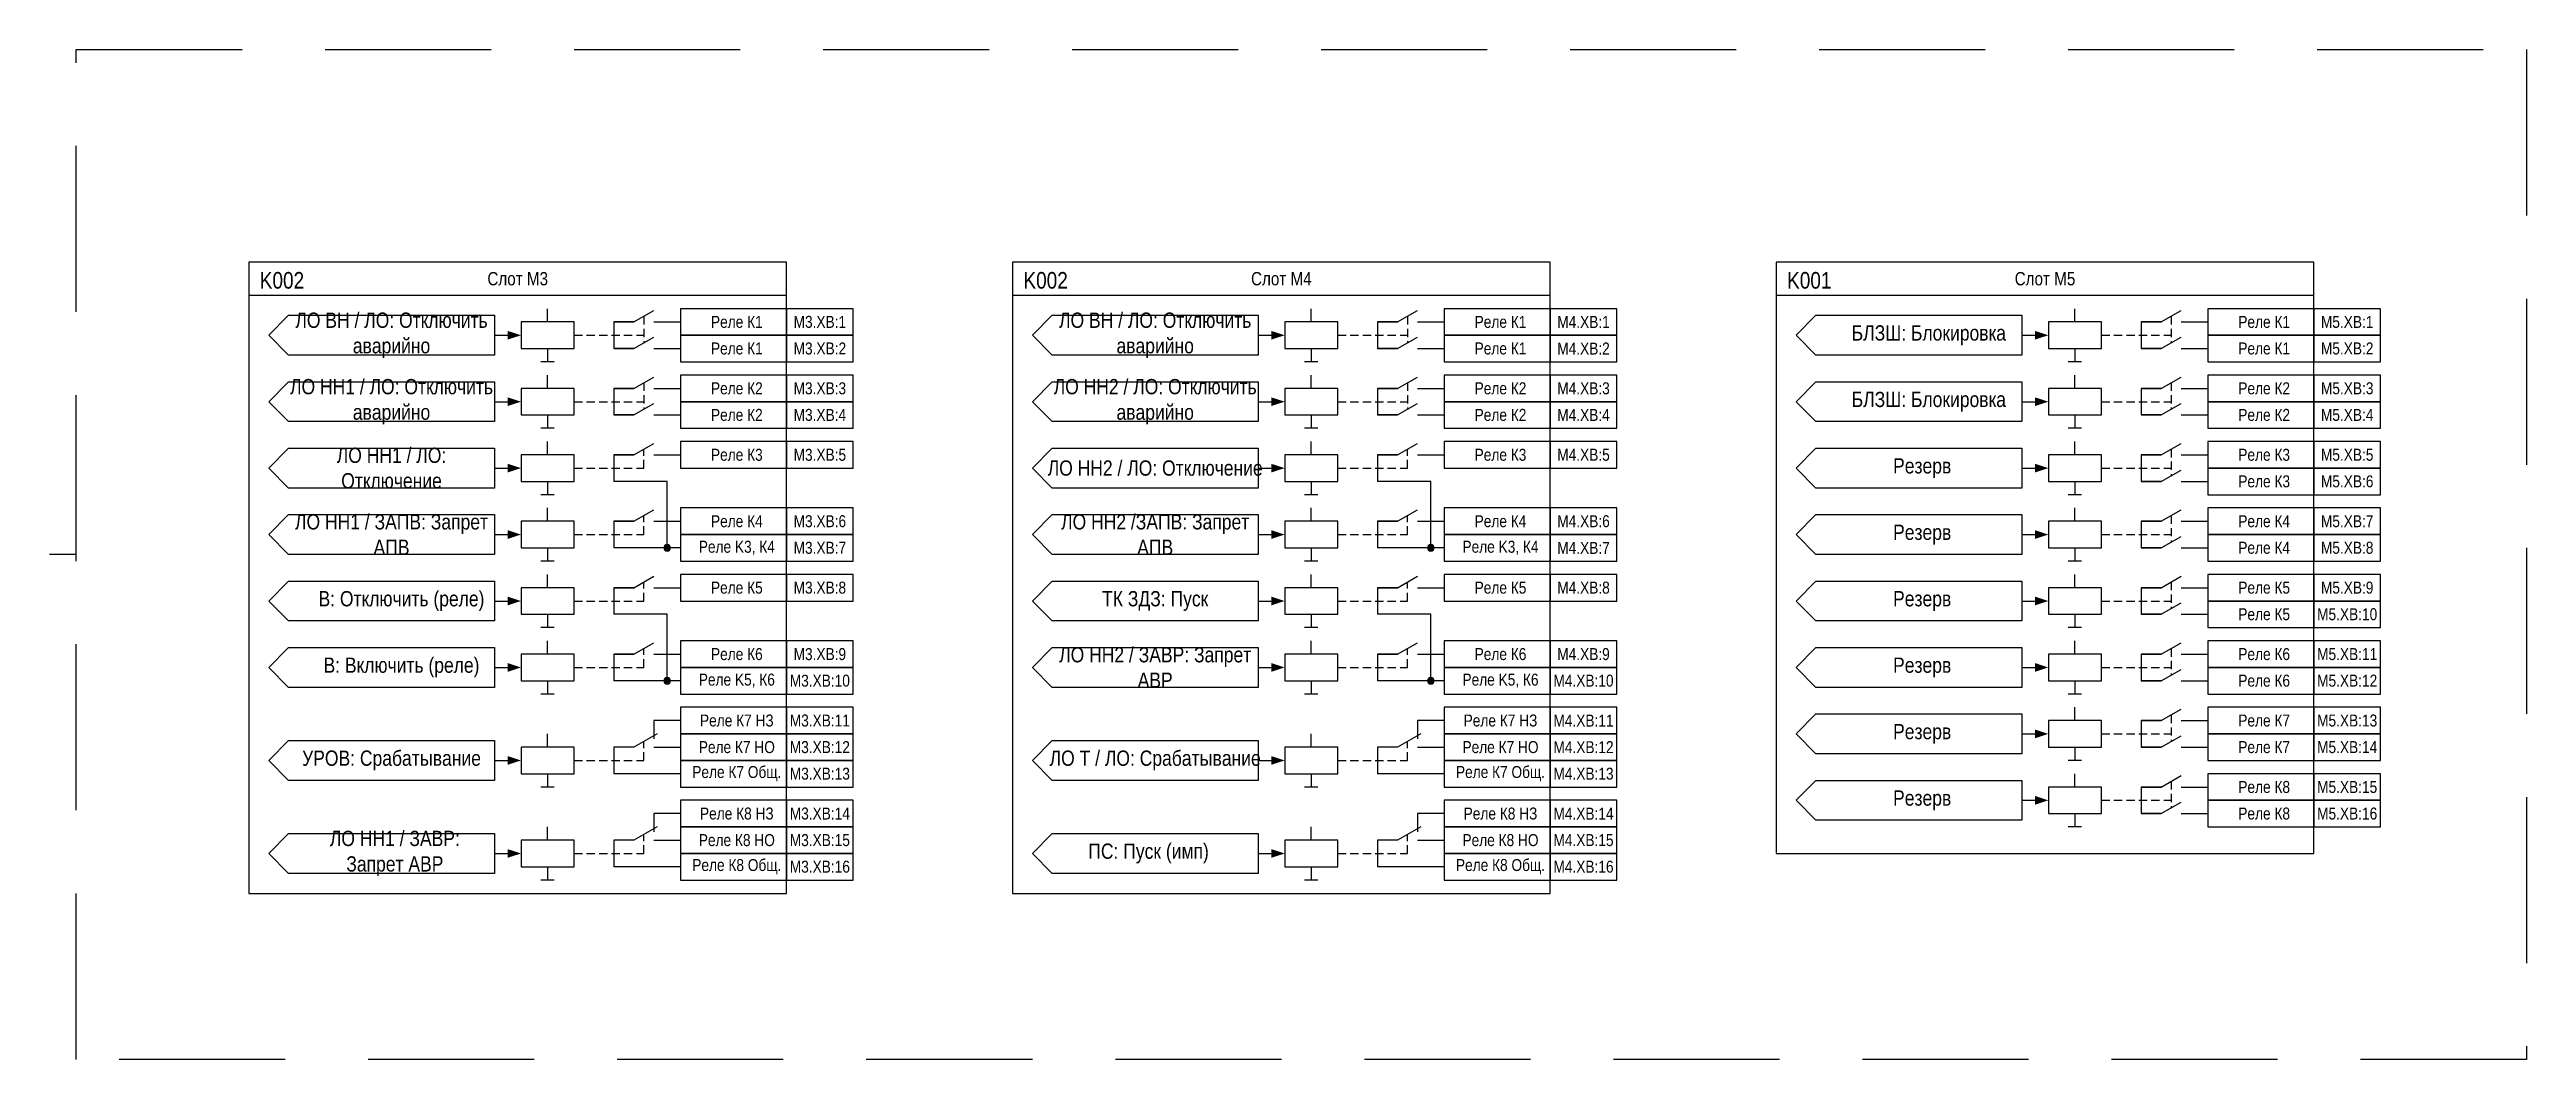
# Model space of a CAD drawing. Header units: millimetres. Extents: x 1657 to 7470, y -558 to 594.
# Drawn here: x 6326 to 6699, y 71 to 223 of the extents above; entities that cross this region are included whole.
import ezdxf
from ezdxf.enums import TextEntityAlignment as Align

# ---------------------------------------------------------------- set-up
doc = ezdxf.new("R2010")
doc.units = ezdxf.units.MM
doc.linetypes.add('штриховая2', pattern=[0.375, 0.25, -0.125])
doc.layers.add('_ОРЗ_0.3', color=7, linetype='Continuous', lineweight=30)
doc.layers.add('TEXT', color=7, linetype='Continuous', lineweight=25)
doc.layers.add('Основная', color=7, linetype='Continuous')
doc.styles.add('1.8_Gost_RD', font='ARIALN.TTF', dxfattribs={"height": 1.8})
doc.styles.add('2.5_Gost_RD', font='ARIALN.TTF', dxfattribs={"height": 2.5})
doc.styles.add('2.5_ISOCPEUR', font='isocpeur.ttf', dxfattribs={"width": 0.9, "height": 2.5})

msp = doc.modelspace()

# ---------------------------------------------------------------- texts
at = {"ltscale": 100, "attachment_point": 5}
for s, insert, char_height, width, style in [('K002', (6361, 188.25), 2.5, 10, '2.5_Gost_RD'), ('Слот М3', (6396.5, 188.5), 2, 81, '1.8_Gost_RD'), ('K002', (6476, 188.25), 2.5, 10, '2.5_Gost_RD'), ('Слот М4', (6511.5, 188.5), 2, 81, '1.8_Gost_RD'), ('K001', (6591, 188.25), 2.5, 10, '2.5_Gost_RD'), ('Слот М5', (6626.5, 188.5), 2, 81, '1.8_Gost_RD'), ('\\pi1.00001;Реле К1', (6429, 182), 1.8, 16, '1.8_Gost_RD'), ('М3.XB:1', (6442, 182), 1.8, 10, '1.8_Gost_RD'), ('\\pi1.00001;Реле К1', (6544, 182), 1.8, 16, '1.8_Gost_RD'), ('М4.XB:1', (6557, 182), 1.8, 10, '1.8_Gost_RD'), ('\\pi1.00001;Реле К1', (6659, 182), 1.8, 16, '1.8_Gost_RD'), ('М5.XB:1', (6672, 182), 1.8, 10, '1.8_Gost_RD'), ('\\pi1.00001;Реле К1', (6429, 178), 1.8, 16, '1.8_Gost_RD'), ('М3.XB:2', (6442, 178), 1.8, 10, '1.8_Gost_RD'), ('\\pi1.00001;Реле К1', (6544, 178), 1.8, 16, '1.8_Gost_RD'), ('М4.XB:2', (6557, 178), 1.8, 10, '1.8_Gost_RD'), ('\\pi1.00001;Реле К1', (6659, 178), 1.8, 16, '1.8_Gost_RD'), ('М5.XB:2', (6672, 178), 1.8, 10, '1.8_Gost_RD'), ('\\pi1.00001;Реле К2', (6429, 172), 1.8, 16, '1.8_Gost_RD'), ('М3.XB:3', (6442, 172), 1.8, 10, '1.8_Gost_RD'), ('\\pi1.00001;Реле К2', (6544, 172), 1.8, 16, '1.8_Gost_RD'), ('М4.XB:3', (6557, 172), 1.8, 10, '1.8_Gost_RD'), ('\\pi1.00001;Реле К2', (6659, 172), 1.8, 16, '1.8_Gost_RD'), ('М5.XB:3', (6672, 172), 1.8, 10, '1.8_Gost_RD'), ('\\pi1.00001;Реле К2', (6429, 168), 1.8, 16, '1.8_Gost_RD'), ('М3.XB:4', (6442, 168), 1.8, 10, '1.8_Gost_RD'), ('\\pi1.00001;Реле К2', (6544, 168), 1.8, 16, '1.8_Gost_RD'), ('М4.XB:4', (6557, 168), 1.8, 10, '1.8_Gost_RD'), ('\\pi1.00001;Реле К2', (6659, 168), 1.8, 16, '1.8_Gost_RD'), ('М5.XB:4', (6672, 168), 1.8, 10, '1.8_Gost_RD'), ('\\pi1.00001;Реле К3', (6429, 162), 1.8, 16, '1.8_Gost_RD'), ('М3.XB:5', (6442, 162), 1.8, 10, '1.8_Gost_RD'), ('\\pi1.00001;Реле К3', (6544, 162), 1.8, 16, '1.8_Gost_RD'), ('М4.XB:5', (6557, 162), 1.8, 10, '1.8_Gost_RD'), ('Резерв', (6608, 160), 2.3, 28, '2.5_Gost_RD'), ('\\pi1.00001;Реле К3', (6659, 162), 1.8, 16, '1.8_Gost_RD'), ('М5.XB:5', (6672, 162), 1.8, 10, '1.8_Gost_RD'), ('\\pi1.00001;Реле К3', (6659, 158), 1.8, 16, '1.8_Gost_RD'), ('М5.XB:6', (6672, 158), 1.8, 10, '1.8_Gost_RD'), ('М3.XB:6', (6442, 152), 1.8, 10, '1.8_Gost_RD'), ('М4.XB:6', (6557, 152), 1.8, 10, '1.8_Gost_RD'), ('\\pi1.00001;Реле К4', (6429, 152), 1.8, 16, '1.8_Gost_RD'), ('\\pi1.00001;Реле К4', (6544, 152), 1.8, 16, '1.8_Gost_RD'), ('Резерв', (6608, 150), 2.3, 28, '2.5_Gost_RD'), ('\\pi1.00001;Реле К4', (6659, 152), 1.8, 16, '1.8_Gost_RD'), ('М5.XB:7', (6672, 152), 1.8, 10, '1.8_Gost_RD'), ('\\pi1.00001;Реле K3, К4', (6429, 148), 1.8, 16, '1.8_Gost_RD'), ('М3.XB:7', (6442, 148), 1.8, 10, '1.8_Gost_RD'), ('\\pi1.00001;Реле K3, К4', (6544, 148), 1.8, 16, '1.8_Gost_RD'), ('М4.XB:7', (6557, 148), 1.8, 10, '1.8_Gost_RD'), ('\\pi1.00001;Реле К4', (6659, 148), 1.8, 16, '1.8_Gost_RD'), ('М5.XB:8', (6672, 148), 1.8, 10, '1.8_Gost_RD'), ('\\pi1.00001;Реле К5', (6429, 142), 1.8, 16, '1.8_Gost_RD'), ('М3.XB:8', (6442, 142), 1.8, 10, '1.8_Gost_RD'), ('\\pi1.00001;Реле К5', (6544, 142), 1.8, 16, '1.8_Gost_RD'), ('М4.XB:8', (6557, 142), 1.8, 10, '1.8_Gost_RD'), ('\\pi1.00001;Реле К5', (6659, 142), 1.8, 16, '1.8_Gost_RD'), ('М5.XB:9', (6672, 142), 1.8, 10, '1.8_Gost_RD'), ('В: Отключить (реле)', (6379, 140), 2.3, 28, '2.5_Gost_RD'), ('ТК ЗДЗ: Пуск', (6492.5, 140), 2.3, 31, '2.5_Gost_RD'), ('Резерв', (6608, 140), 2.3, 28, '2.5_Gost_RD'), ('\\pi1.00001;Реле К5', (6659, 138), 1.8, 16, '1.8_Gost_RD'), ('М5.XB:10', (6672, 138), 1.8, 10, '1.8_Gost_RD'), ('В: Включить (реле)', (6379, 130), 2.3, 28, '2.5_Gost_RD'), ('\\pi1.00001;Реле К6', (6429, 132), 1.8, 16, '1.8_Gost_RD'), ('М3.XB:9', (6442, 132), 1.8, 10, '1.8_Gost_RD'), ('\\pi1.00001;Реле К6', (6544, 132), 1.8, 16, '1.8_Gost_RD'), ('М4.XB:9', (6557, 132), 1.8, 10, '1.8_Gost_RD'), ('Резерв', (6608, 130), 2.3, 28, '2.5_Gost_RD'), ('\\pi1.00001;Реле К6', (6659, 132), 1.8, 16, '1.8_Gost_RD'), ('М5.XB:11', (6672, 132), 1.8, 10, '1.8_Gost_RD'), ('\\pi1.00001;Реле K5, К6', (6429, 128), 1.8, 16, '1.8_Gost_RD'), ('М3.XB:10', (6442, 128), 1.8, 10, '1.8_Gost_RD'), ('\\pi1.00001;Реле K5, К6', (6544, 128), 1.8, 16, '1.8_Gost_RD'), ('М4.XB:10', (6557, 128), 1.8, 10, '1.8_Gost_RD'), ('\\pi1.00001;Реле К6', (6659, 128), 1.8, 16, '1.8_Gost_RD'), ('М5.XB:12', (6672, 128), 1.8, 10, '1.8_Gost_RD'), ('\\pi1.00001;Реле К7 НЗ', (6429, 122), 1.8, 16, '1.8_Gost_RD'), ('М3.XB:11', (6442, 122), 1.8, 10, '1.8_Gost_RD'), ('\\pi1.00001;Реле К7 НЗ', (6544, 122), 1.8, 16, '1.8_Gost_RD'), ('М4.XB:11', (6557, 122), 1.8, 10, '1.8_Gost_RD'), ('Резерв', (6608, 120), 2.3, 28, '2.5_Gost_RD'), ('\\pi1.00001;Реле К7', (6659, 122), 1.8, 16, '1.8_Gost_RD'), ('М5.XB:13', (6672, 122), 1.8, 10, '1.8_Gost_RD'), ('\\pi1.00001;Реле К7 НО', (6429, 118), 1.8, 16, '1.8_Gost_RD'), ('М3.XB:12', (6442, 118), 1.8, 10, '1.8_Gost_RD'), ('\\pi1.00001;Реле К7 НО', (6544, 118), 1.8, 16, '1.8_Gost_RD'), ('М4.XB:12', (6557, 118), 1.8, 10, '1.8_Gost_RD'), ('\\pi1.00001;Реле К7', (6659, 118), 1.8, 16, '1.8_Gost_RD'), ('М5.XB:14', (6672, 118), 1.8, 10, '1.8_Gost_RD'), ('\\pi1.00001;Реле К7 Общ.', (6429, 114), 1.8, 16, '1.8_Gost_RD'), ('М3.XB:13', (6442, 114), 1.8, 10, '1.8_Gost_RD'), ('\\pi1.00001;Реле К7 Общ.', (6544, 114), 1.8, 16, '1.8_Gost_RD'), ('М4.XB:13', (6557, 114), 1.8, 10, '1.8_Gost_RD'), ('\\pi1.00001;Реле К8', (6659, 112), 1.8, 16, '1.8_Gost_RD'), ('М5.XB:15', (6672, 112), 1.8, 10, '1.8_Gost_RD'), ('\\pi1.00001;Реле К8 НЗ', (6429, 108), 1.8, 16, '1.8_Gost_RD'), ('М3.XB:14', (6442, 108), 1.8, 10, '1.8_Gost_RD'), ('\\pi1.00001;Реле К8 НЗ', (6544, 108), 1.8, 16, '1.8_Gost_RD'), ('М4.XB:14', (6557, 108), 1.8, 10, '1.8_Gost_RD'), ('Резерв', (6608, 110), 2.3, 28, '2.5_Gost_RD'), ('\\pi1.00001;Реле К8', (6659, 108), 1.8, 16, '1.8_Gost_RD'), ('М5.XB:16', (6672, 108), 1.8, 10, '1.8_Gost_RD'), ('\\pi1.00001;Реле К8 НО', (6429, 104), 1.8, 16, '1.8_Gost_RD'), ('М3.XB:15', (6442, 104), 1.8, 10, '1.8_Gost_RD'), ('\\pi1.00001;Реле К8 НО', (6544, 104), 1.8, 16, '1.8_Gost_RD'), ('М4.XB:15', (6557, 104), 1.8, 10, '1.8_Gost_RD'), ('\\pi1.00001;Реле К8 Общ.', (6429, 100), 1.8, 16, '1.8_Gost_RD'), ('М3.XB:16', (6442, 100), 1.8, 10, '1.8_Gost_RD'), ('\\pi1.00001;Реле К8 Общ.', (6544, 100), 1.8, 16, '1.8_Gost_RD'), ('М4.XB:16', (6557, 100), 1.8, 10, '1.8_Gost_RD')]:
    msp.add_mtext(s, dxfattribs=dict(at, insert=insert, char_height=char_height, width=width, style=style))
at = {"color": 0, "ltscale": 100, "insert": (6377.5, 116), "char_height": 2.3, "width": 31, "attachment_point": 5, "style": '2.5_Gost_RD'}
msp.add_mtext('{\\C256;УРОВ: Срабатывание}', dxfattribs=at)
at = {"layer": 'TEXT', "ltscale": 100, "char_height": 2.3, "attachment_point": 5, "style": '2.5_Gost_RD'}
for s, insert, width in [('ЛО ВН / ЛО: Отключить аварийно', (6377.5, 180), 32.7284), ('ЛО ВН / ЛО: Отключить аварийно', (6492.5, 180), 32.7284), ('БЛЗШ: Блокировка', (6609, 180), 29.7284), ('ЛО НН1 / ЛО: Отключить аварийно', (6377.5, 170), 31), ('ЛО НН2 / ЛО: Отключить аварийно', (6492.5, 170), 31), ('БЛЗШ: Блокировка', (6609, 170), 29.7284), ('ЛО НН1 / ЛО: Отключение', (6377.5, 160), 28.2882), ('ЛО НН2 / ЛО: Отключение', (6492.5, 160), 31), ('ЛО НН1 / ЗАПВ: Запрет АПВ', (6377.5, 150), 31), ('ЛО НН2 /ЗАПВ: Запрет АПВ', (6492.5, 150), 31), ('ЛО НН2 / ЗАВР: Запрет АВР', (6492.5, 130), 31), ('ЛО Т / ЛО: Срабатывание', (6492.5, 116), 31), ('ЛО НН1 / ЗАВР: Запрет АВР', (6378, 102), 28), ('ПС: Пуск (имп)', (6491.5, 102), 31)]:
    msp.add_mtext(s, dxfattribs=dict(at, insert=insert, width=width))

# ---------------------------------------------------------------- blocks, each defined once
blk = doc.blocks.new('*U100')
at = {"layer": 'Основная', "color": 0}
blk.add_line((0, 0), (6, 3.43), dxfattribs=at)
blk = doc.blocks.new('*U191')
at = {"layer": 'Основная', "color": 0}
for p, q in [((-3, 0), (-9, 0)), ((9, 0), (3, 0))]:
    blk.add_line(p, q, dxfattribs=at)
at = {"layer": 'Основная', "ltscale": 0.25, "xscale": -1}
blk.add_blockref('*U100', (3, 0), dxfattribs=at)
at = {"layer": 'Основная', "style": '2.5_ISOCPEUR'}
for tag, p in [('ОУ', (-2, 10)), ('В1', (-14, 6)), ('В2', (-6, 4))]:
    blk.add_attdef(tag, text='', height=2.5, dxfattribs=at).set_placement(p, align=Align.MIDDLE_CENTER)
blk = doc.blocks.new('*U190')
at = {"layer": 'Основная', "color": 0}
for p, q in [((-3, 0), (-9, 0)), ((9, 0), (3, 0))]:
    blk.add_line(p, q, dxfattribs=at)
at = {"layer": 'Основная', "ltscale": 0.25, "xscale": -1}
blk.add_blockref('*U100', (3, 0), dxfattribs=at)
at = {"layer": 'Основная', "style": '2.5_ISOCPEUR'}
for tag, p in [('ОУ', (-2, 10)), ('В1', (-14, 6)), ('В2', (-6, 4))]:
    blk.add_attdef(tag, text='', height=2.5, dxfattribs=at).set_placement(p, align=Align.MIDDLE_CENTER)
blk = doc.blocks.new('Точка')
at = {"ltscale": 100}
h = blk.add_hatch(color=256, dxfattribs=at)
h.dxf.hatch_style = 1
edge = h.paths.add_edge_path()
edge.add_arc((0, 0), 0.5, 0, 360)
blk.add_circle((0, 0), 0.5, dxfattribs=at)
blk = doc.blocks.new('*U189')
at = {"layer": 'Основная', "color": 0}
for p, q in [((-3, 0), (-9, 0)), ((9, 0), (3, 0))]:
    blk.add_line(p, q, dxfattribs=at)
at = {"layer": 'Основная', "ltscale": 0.25, "xscale": -1}
blk.add_blockref('*U100', (3, 0), dxfattribs=at)
at = {"layer": 'Основная', "style": '2.5_ISOCPEUR'}
for tag, p in [('ОУ', (-2, 10)), ('В1', (-14, 6)), ('В2', (-6, 4))]:
    blk.add_attdef(tag, text='', height=2.5, dxfattribs=at).set_placement(p, align=Align.MIDDLE_CENTER)
blk = doc.blocks.new('*U188')
at = {"layer": 'Основная', "color": 0}
for p, q in [((-3, 0), (-9, 0)), ((9, 0), (3, 0))]:
    blk.add_line(p, q, dxfattribs=at)
at = {"layer": 'Основная', "ltscale": 0.25, "xscale": -1}
blk.add_blockref('*U100', (3, 0), dxfattribs=at)
at = {"layer": 'Основная', "style": '2.5_ISOCPEUR'}
for tag, p in [('ОУ', (-2, 10)), ('В1', (-14, 6)), ('В2', (-6, 4))]:
    blk.add_attdef(tag, text='', height=2.5, dxfattribs=at).set_placement(p, align=Align.MIDDLE_CENTER)
blk = doc.blocks.new('*U186')
at = {"layer": 'Основная', "color": 0}
for p, q in [((-3, 0), (-9, 0)), ((9, 0), (3, 0))]:
    blk.add_line(p, q, dxfattribs=at)
at = {"layer": 'Основная', "ltscale": 0.25, "xscale": -1}
blk.add_blockref('*U100', (3, 0), dxfattribs=at)
at = {"layer": 'Основная', "style": '2.5_ISOCPEUR'}
for tag, p in [('ОУ', (-2, 10)), ('В1', (-14, 6)), ('В2', (-6, 4))]:
    blk.add_attdef(tag, text='', height=2.5, dxfattribs=at).set_placement(p, align=Align.MIDDLE_CENTER)
blk = doc.blocks.new('*U187')
at = {"layer": 'Основная', "color": 0}
for p, q in [((-3, 0), (-9, 0)), ((9, 0), (3, 0))]:
    blk.add_line(p, q, dxfattribs=at)
at = {"layer": 'Основная', "ltscale": 0.25, "xscale": -1}
blk.add_blockref('*U100', (3, 0), dxfattribs=at)
at = {"layer": 'Основная', "style": '2.5_ISOCPEUR'}
for tag, p in [('ОУ', (-2, 10)), ('В1', (-14, 6)), ('В2', (-6, 4))]:
    blk.add_attdef(tag, text='', height=2.5, dxfattribs=at).set_placement(p, align=Align.MIDDLE_CENTER)
blk = doc.blocks.new('*U185')
at = {"layer": 'Основная', "color": 0}
for p, q in [((-3, 0), (-9, 0)), ((9, 0), (3, 0))]:
    blk.add_line(p, q, dxfattribs=at)
at = {"layer": 'Основная', "ltscale": 0.25, "xscale": -1}
blk.add_blockref('*U100', (3, 0), dxfattribs=at)
at = {"layer": 'Основная', "style": '2.5_ISOCPEUR'}
for tag, p in [('ОУ', (-2, 10)), ('В1', (-14, 6)), ('В2', (-6, 4))]:
    blk.add_attdef(tag, text='', height=2.5, dxfattribs=at).set_placement(p, align=Align.MIDDLE_CENTER)
blk = doc.blocks.new('*U183')
at = {"layer": 'Основная', "color": 0}
for p, q in [((-3, 0), (-9, 0)), ((9, 0), (3, 0))]:
    blk.add_line(p, q, dxfattribs=at)
at = {"layer": 'Основная', "ltscale": 0.25, "xscale": -1}
blk.add_blockref('*U100', (3, 0), dxfattribs=at)
at = {"layer": 'Основная', "style": '2.5_ISOCPEUR'}
for tag, p in [('ОУ', (-2, 10)), ('В1', (-14, 6)), ('В2', (-6, 4))]:
    blk.add_attdef(tag, text='', height=2.5, dxfattribs=at).set_placement(p, align=Align.MIDDLE_CENTER)
blk = doc.blocks.new('*U184')
at = {"ltscale": 0.25}
blk.add_line((0, 0), (3, 0), dxfattribs=at)
blk.add_lwpolyline([(2, 0, 1.3, 0, 0), (4, 0, 0, 0, 0)], format="xyseb", dxfattribs=at)
blk = doc.blocks.new('*U176')
at = {"ltscale": 0.25}
blk.add_line((0, 0), (3, 0), dxfattribs=at)
blk.add_lwpolyline([(2, 0, 1.3, 0, 0), (4, 0, 0, 0, 0)], format="xyseb", dxfattribs=at)
blk = doc.blocks.new('*U177')
at = {"ltscale": 0.25}
blk.add_line((0, 0), (3, 0), dxfattribs=at)
blk.add_lwpolyline([(2, 0, 1.3, 0, 0), (4, 0, 0, 0, 0)], format="xyseb", dxfattribs=at)
blk = doc.blocks.new('*U178')
at = {"ltscale": 0.25}
blk.add_line((0, 0), (3, 0), dxfattribs=at)
blk.add_lwpolyline([(2, 0, 1.3, 0, 0), (4, 0, 0, 0, 0)], format="xyseb", dxfattribs=at)
blk = doc.blocks.new('*U179')
at = {"ltscale": 0.25}
blk.add_line((0, 0), (3, 0), dxfattribs=at)
blk.add_lwpolyline([(2, 0, 1.3, 0, 0), (4, 0, 0, 0, 0)], format="xyseb", dxfattribs=at)
blk = doc.blocks.new('*U180')
at = {"ltscale": 0.25}
blk.add_line((0, 0), (3, 0), dxfattribs=at)
blk.add_lwpolyline([(2, 0, 1.3, 0, 0), (4, 0, 0, 0, 0)], format="xyseb", dxfattribs=at)
blk = doc.blocks.new('*U181')
at = {"ltscale": 0.25}
blk.add_line((0, 0), (3, 0), dxfattribs=at)
blk.add_lwpolyline([(2, 0, 1.3, 0, 0), (4, 0, 0, 0, 0)], format="xyseb", dxfattribs=at)
blk = doc.blocks.new('*U182')
at = {"ltscale": 0.25}
blk.add_line((0, 0), (3, 0), dxfattribs=at)
blk.add_lwpolyline([(2, 0, 1.3, 0, 0), (4, 0, 0, 0, 0)], format="xyseb", dxfattribs=at)
blk = doc.blocks.new('*U175')
at = {"layer": 'Основная', "color": 0}
for p, q in [((-3, 0), (-9, 0)), ((9, 0), (3, 0))]:
    blk.add_line(p, q, dxfattribs=at)
at = {"layer": 'Основная', "ltscale": 0.25, "xscale": -1}
blk.add_blockref('*U100', (3, 0), dxfattribs=at)
at = {"layer": 'Основная', "style": '2.5_ISOCPEUR'}
for tag, p in [('ОУ', (-2, 10)), ('В1', (-14, 6)), ('В2', (-6, 4))]:
    blk.add_attdef(tag, text='', height=2.5, dxfattribs=at).set_placement(p, align=Align.MIDDLE_CENTER)
blk = doc.blocks.new('*U174')
at = {"layer": 'Основная', "color": 0}
for p, q in [((-3, 0), (-9, 0)), ((9, 0), (3, 0))]:
    blk.add_line(p, q, dxfattribs=at)
at = {"layer": 'Основная', "ltscale": 0.25, "xscale": -1}
blk.add_blockref('*U100', (3, 0), dxfattribs=at)
at = {"layer": 'Основная', "style": '2.5_ISOCPEUR'}
for tag, p in [('ОУ', (-2, 10)), ('В1', (-14, 6)), ('В2', (-6, 4))]:
    blk.add_attdef(tag, text='', height=2.5, dxfattribs=at).set_placement(p, align=Align.MIDDLE_CENTER)
blk = doc.blocks.new('*U173')
at = {"layer": 'Основная', "color": 0}
for p, q in [((-3, 0), (-9, 0)), ((9, 0), (3, 0))]:
    blk.add_line(p, q, dxfattribs=at)
at = {"layer": 'Основная', "ltscale": 0.25, "xscale": -1}
blk.add_blockref('*U100', (3, 0), dxfattribs=at)
at = {"layer": 'Основная', "style": '2.5_ISOCPEUR'}
for tag, p in [('ОУ', (-2, 10)), ('В1', (-14, 6)), ('В2', (-6, 4))]:
    blk.add_attdef(tag, text='', height=2.5, dxfattribs=at).set_placement(p, align=Align.MIDDLE_CENTER)
blk = doc.blocks.new('*U171')
at = {"layer": 'Основная', "color": 0}
for p, q in [((-3, 0), (-9, 0)), ((9, 0), (3, 0))]:
    blk.add_line(p, q, dxfattribs=at)
at = {"layer": 'Основная', "ltscale": 0.25, "xscale": -1}
blk.add_blockref('*U100', (3, 0), dxfattribs=at)
at = {"layer": 'Основная', "style": '2.5_ISOCPEUR'}
for tag, p in [('ОУ', (-2, 10)), ('В1', (-14, 6)), ('В2', (-6, 4))]:
    blk.add_attdef(tag, text='', height=2.5, dxfattribs=at).set_placement(p, align=Align.MIDDLE_CENTER)
blk = doc.blocks.new('*U172')
at = {"layer": 'Основная', "color": 0}
for p, q in [((-3, 0), (-9, 0)), ((9, 0), (3, 0))]:
    blk.add_line(p, q, dxfattribs=at)
at = {"layer": 'Основная', "ltscale": 0.25, "xscale": -1}
blk.add_blockref('*U100', (3, 0), dxfattribs=at)
at = {"layer": 'Основная', "style": '2.5_ISOCPEUR'}
for tag, p in [('ОУ', (-2, 10)), ('В1', (-14, 6)), ('В2', (-6, 4))]:
    blk.add_attdef(tag, text='', height=2.5, dxfattribs=at).set_placement(p, align=Align.MIDDLE_CENTER)
blk = doc.blocks.new('*U170')
at = {"layer": 'Основная', "color": 0}
for p, q in [((-3, 0), (-9, 0)), ((9, 0), (3, 0))]:
    blk.add_line(p, q, dxfattribs=at)
at = {"layer": 'Основная', "ltscale": 0.25, "xscale": -1}
blk.add_blockref('*U100', (3, 0), dxfattribs=at)
at = {"layer": 'Основная', "style": '2.5_ISOCPEUR'}
for tag, p in [('ОУ', (-2, 10)), ('В1', (-14, 6)), ('В2', (-6, 4))]:
    blk.add_attdef(tag, text='', height=2.5, dxfattribs=at).set_placement(p, align=Align.MIDDLE_CENTER)
blk = doc.blocks.new('*U168')
at = {"layer": 'Основная', "color": 0}
for p, q in [((-3, 0), (-9, 0)), ((9, 0), (3, 0))]:
    blk.add_line(p, q, dxfattribs=at)
at = {"layer": 'Основная', "ltscale": 0.25, "xscale": -1}
blk.add_blockref('*U100', (3, 0), dxfattribs=at)
at = {"layer": 'Основная', "style": '2.5_ISOCPEUR'}
for tag, p in [('ОУ', (-2, 10)), ('В1', (-14, 6)), ('В2', (-6, 4))]:
    blk.add_attdef(tag, text='', height=2.5, dxfattribs=at).set_placement(p, align=Align.MIDDLE_CENTER)
blk = doc.blocks.new('*U169')
at = {"layer": 'Основная', "color": 0}
for p, q in [((-3, 0), (-9, 0)), ((9, 0), (3, 0))]:
    blk.add_line(p, q, dxfattribs=at)
at = {"layer": 'Основная', "ltscale": 0.25, "xscale": -1}
blk.add_blockref('*U100', (3, 0), dxfattribs=at)
at = {"layer": 'Основная', "style": '2.5_ISOCPEUR'}
for tag, p in [('ОУ', (-2, 10)), ('В1', (-14, 6)), ('В2', (-6, 4))]:
    blk.add_attdef(tag, text='', height=2.5, dxfattribs=at).set_placement(p, align=Align.MIDDLE_CENTER)
blk = doc.blocks.new('*U164')
at = {"ltscale": 0.25}
blk.add_line((0, 0), (3, 0), dxfattribs=at)
blk.add_lwpolyline([(2, 0, 1.3, 0, 0), (4, 0, 0, 0, 0)], format="xyseb", dxfattribs=at)
blk = doc.blocks.new('*U165')
at = {"ltscale": 0.25}
blk.add_line((0, 0), (3, 0), dxfattribs=at)
blk.add_lwpolyline([(2, 0, 1.3, 0, 0), (4, 0, 0, 0, 0)], format="xyseb", dxfattribs=at)
blk = doc.blocks.new('*U166')
at = {"ltscale": 0.25}
blk.add_line((0, 0), (3, 0), dxfattribs=at)
blk.add_lwpolyline([(2, 0, 1.3, 0, 0), (4, 0, 0, 0, 0)], format="xyseb", dxfattribs=at)
blk = doc.blocks.new('*U167')
at = {"ltscale": 0.25}
blk.add_line((0, 0), (3, 0), dxfattribs=at)
blk.add_lwpolyline([(2, 0, 1.3, 0, 0), (4, 0, 0, 0, 0)], format="xyseb", dxfattribs=at)
blk = doc.blocks.new('*U160')
at = {"ltscale": 0.25}
blk.add_line((0, 0), (3, 0), dxfattribs=at)
blk.add_lwpolyline([(2, 0, 1.3, 0, 0), (4, 0, 0, 0, 0)], format="xyseb", dxfattribs=at)
blk = doc.blocks.new('*U161')
at = {"ltscale": 0.25}
blk.add_line((0, 0), (3, 0), dxfattribs=at)
blk.add_lwpolyline([(2, 0, 1.3, 0, 0), (4, 0, 0, 0, 0)], format="xyseb", dxfattribs=at)
blk = doc.blocks.new('*U162')
at = {"ltscale": 0.25}
blk.add_line((0, 0), (3, 0), dxfattribs=at)
blk.add_lwpolyline([(2, 0, 1.3, 0, 0), (4, 0, 0, 0, 0)], format="xyseb", dxfattribs=at)
blk = doc.blocks.new('*U163')
at = {"ltscale": 0.25}
blk.add_line((0, 0), (3, 0), dxfattribs=at)
blk.add_lwpolyline([(2, 0, 1.3, 0, 0), (4, 0, 0, 0, 0)], format="xyseb", dxfattribs=at)

# ---------------------------------------------------------------- linework, layer by layer
at = {"ltscale": 100}
for p, q in [((6401, 182), (6401, 184)), ((6516, 182), (6516, 184)), ((6631, 182), (6631, 184)), ((6414, 182), (6411, 182)), ((6420, 182), (6421, 182)), ((6529, 182), (6526, 182)), ((6535, 182), (6536, 182)), ((6644, 182), (6641, 182)), ((6650, 182), (6651, 182)), ((6402, 176), (6400, 176)), ((6401, 178), (6401, 176)), ((6414, 178), (6411, 178)), ((6420, 178), (6421, 178)), ((6517, 176), (6515, 176)), ((6516, 178), (6516, 176)), ((6529, 178), (6526, 178)), ((6535, 178), (6536, 178)), ((6632, 176), (6630, 176)), ((6631, 178), (6631, 176)), ((6644, 178), (6641, 178)), ((6650, 178), (6651, 178)), ((6401, 172), (6401, 174)), ((6414, 172), (6411, 172)), ((6420, 172), (6421, 172)), ((6516, 172), (6516, 174)), ((6529, 172), (6526, 172)), ((6535, 172), (6536, 172)), ((6631, 172), (6631, 174)), ((6644, 172), (6641, 172)), ((6650, 172), (6651, 172)), ((6401, 168), (6401, 166)), ((6414, 168), (6411, 168)), ((6420, 168), (6421, 168)), ((6516, 168), (6516, 166)), ((6529, 168), (6526, 168)), ((6535, 168), (6536, 168)), ((6631, 168), (6631, 166)), ((6644, 168), (6641, 168)), ((6650, 168), (6651, 168)), ((6402, 166), (6400, 166)), ((6517, 166), (6515, 166)), ((6632, 166), (6630, 166)), ((6401, 162), (6401, 164)), ((6414, 162), (6411, 162)), ((6420, 162), (6421, 162)), ((6516, 162), (6516, 164)), ((6529, 162), (6526, 162)), ((6535, 162), (6536, 162)), ((6631, 162), (6631, 164)), ((6644, 162), (6641, 162)), ((6650, 162), (6651, 162)), ((6401, 158), (6401, 156)), ((6419, 158), (6411, 158)), ((6516, 158), (6516, 156)), ((6534, 158), (6526, 158)), ((6631, 158), (6631, 156)), ((6644, 158), (6641, 158)), ((6650, 158), (6651, 158)), ((6402, 156), (6400, 156)), ((6401, 152), (6401, 154)), ((6517, 156), (6515, 156)), ((6516, 152), (6516, 154)), ((6632, 156), (6630, 156)), ((6631, 152), (6631, 154)), ((6414, 152), (6411, 152)), ((6420, 152), (6421, 152)), ((6529, 152), (6526, 152)), ((6535, 152), (6536, 152)), ((6644, 152), (6641, 152)), ((6650, 152), (6651, 152)), ((6330, 147), (6326, 147)), ((6402, 146), (6400, 146)), ((6401, 148), (6401, 146)), ((6421, 148), (6411, 148)), ((6517, 146), (6515, 146)), ((6516, 148), (6516, 146)), ((6536, 148), (6526, 148)), ((6632, 146), (6630, 146)), ((6631, 148), (6631, 146)), ((6644, 148), (6641, 148)), ((6650, 148), (6651, 148)), ((6401, 142), (6401, 144)), ((6414, 142), (6411, 142)), ((6420, 142), (6421, 142)), ((6516, 142), (6516, 144)), ((6529, 142), (6526, 142)), ((6535, 142), (6536, 142)), ((6631, 142), (6631, 144)), ((6644, 142), (6641, 142)), ((6650, 142), (6651, 142)), ((6402, 136), (6400, 136)), ((6401, 138), (6401, 136)), ((6419, 138), (6411, 138)), ((6517, 136), (6515, 136)), ((6516, 138), (6516, 136)), ((6534, 138), (6526, 138)), ((6632, 136), (6630, 136)), ((6631, 138), (6631, 136)), ((6644, 138), (6641, 138)), ((6650, 138), (6651, 138)), ((6401, 132), (6401, 134)), ((6414, 132), (6411, 132)), ((6420, 132), (6421, 132)), ((6516, 132), (6516, 134)), ((6529, 132), (6526, 132)), ((6535, 132), (6536, 132)), ((6631, 132), (6631, 134)), ((6644, 132), (6641, 132)), ((6650, 132), (6651, 132)), ((6401, 128), (6401, 126)), ((6421, 128), (6411, 128)), ((6516, 128), (6516, 126)), ((6536, 128), (6526, 128)), ((6631, 128), (6631, 126)), ((6644, 128), (6641, 128)), ((6650, 128), (6651, 128)), ((6402, 126), (6400, 126)), ((6517, 126), (6515, 126)), ((6632, 126), (6630, 126)), ((6631, 122), (6631, 124)), ((6401, 118), (6401, 120)), ((6516, 118), (6516, 120)), ((6644, 122), (6641, 122)), ((6650, 122), (6651, 122)), ((6414, 118), (6411, 118)), ((6417, 118), (6421, 118)), ((6529, 118), (6526, 118)), ((6532, 118), (6536, 118)), ((6632, 116), (6630, 116)), ((6631, 118), (6631, 116)), ((6644, 118), (6641, 118)), ((6650, 118), (6651, 118)), ((6402, 112), (6400, 112)), ((6401, 114), (6401, 112)), ((6421, 114), (6411, 114)), ((6517, 112), (6515, 112)), ((6516, 114), (6516, 112)), ((6536, 114), (6526, 114)), ((6631, 112), (6631, 114)), ((6644, 112), (6641, 112)), ((6650, 112), (6651, 112)), ((6401, 104), (6401, 106)), ((6516, 104), (6516, 106)), ((6632, 106), (6630, 106)), ((6631, 108), (6631, 106)), ((6644, 108), (6641, 108)), ((6650, 108), (6651, 108)), ((6414, 104), (6411, 104)), ((6417, 104), (6421, 104)), ((6529, 104), (6526, 104)), ((6532, 104), (6536, 104)), ((6402, 98), (6400, 98)), ((6401, 100), (6401, 98)), ((6421, 100), (6411, 100)), ((6517, 98), (6515, 98)), ((6516, 100), (6516, 98)), ((6536, 100), (6526, 100))]:
    msp.add_line(p, q, dxfattribs=at)
at = {"linetype": 'штриховая2', "ltscale": 100}
msp.add_lwpolyline([(6330, 223), (6699, 223), (6699, 71), (6330, 71)], close=True, dxfattribs=at)
at = {"ltscale": 100}
for points in [[(6437, 186), (6356, 186)], [(6552, 186), (6471, 186)], [(6667, 186), (6586, 186)], [(6411, 182), (6411, 178)], [(6526, 182), (6526, 178)], [(6641, 182), (6641, 178)], [(6411, 172), (6411, 168)], [(6526, 172), (6526, 168)], [(6641, 172), (6641, 168)], [(6411, 162), (6411, 158)], [(6526, 162), (6526, 158)], [(6641, 162), (6641, 158)], [(6419, 148), (6419, 158)], [(6534, 148), (6534, 158)], [(6411, 152), (6411, 148)], [(6526, 152), (6526, 148)], [(6641, 152), (6641, 148)], [(6411, 142), (6411, 138)], [(6526, 142), (6526, 138)], [(6641, 142), (6641, 138)], [(6419, 128), (6419, 138)], [(6534, 128), (6534, 138)], [(6411, 132), (6411, 128)], [(6526, 132), (6526, 128)], [(6641, 132), (6641, 128)], [(6417.5, 120), (6414, 118)], [(6421, 122), (6417, 122), (6417, 119.25)], [(6532.5, 120), (6529, 118)], [(6536, 122), (6532, 122), (6532, 119.25)], [(6641, 122), (6641, 118)], [(6411, 118), (6411, 114)], [(6526, 118), (6526, 114)], [(6641, 112), (6641, 108)], [(6417.5, 106), (6414, 104)], [(6421, 108), (6417, 108), (6417, 105.25)], [(6532.5, 106), (6529, 104)], [(6536, 108), (6532, 108), (6532, 105.25)], [(6411, 104), (6411, 100)], [(6526, 104), (6526, 100)]]:
    msp.add_lwpolyline(points, dxfattribs=at)
at = {"linetype": 'штриховая2', "ltscale": 5}
for points in [[(6415.5, 182.86), (6415.5, 178.86)], [(6530.5, 182.86), (6530.5, 178.86)], [(6645.5, 182.86), (6645.5, 178.86)], [(6405, 180), (6415.5, 180)], [(6520, 180), (6530.5, 180)], [(6635, 180), (6645.5, 180)], [(6415.5, 172.86), (6415.5, 168.86)], [(6530.5, 172.86), (6530.5, 168.86)], [(6645.5, 172.86), (6645.5, 168.86)], [(6405, 170), (6415.5, 170)], [(6520, 170), (6530.5, 170)], [(6635, 170), (6645.5, 170)], [(6405, 160), (6415.5, 160), (6415.5, 162.86)], [(6520, 160), (6530.5, 160), (6530.5, 162.86)], [(6645.5, 162.86), (6645.5, 158.86)], [(6635, 160), (6645.5, 160)], [(6405, 150), (6415.5, 150), (6415.5, 152.86)], [(6520, 150), (6530.5, 150), (6530.5, 152.86)], [(6635, 150), (6645.5, 150)], [(6645.5, 152.86), (6645.5, 148.86)], [(6405, 140), (6415.5, 140), (6415.5, 142.86)], [(6520, 140), (6530.5, 140), (6530.5, 142.86)], [(6645.5, 142.86), (6645.5, 138.86)], [(6635, 140), (6645.5, 140)], [(6405, 130), (6415.5, 130), (6415.5, 132.86)], [(6520, 130), (6530.5, 130), (6530.5, 132.86)], [(6645.5, 132.86), (6645.5, 128.86)], [(6635, 130), (6645.5, 130)], [(6635, 120), (6645.5, 120)], [(6645.5, 122.86), (6645.5, 118.86)], [(6405, 116), (6415.5, 116), (6415.5, 118.86)], [(6520, 116), (6530.5, 116), (6530.5, 118.86)], [(6645.5, 112.86), (6645.5, 108.86)], [(6635, 110), (6645.5, 110)], [(6405, 102), (6415.5, 102), (6415.5, 104.86)], [(6520, 102), (6530.5, 102), (6530.5, 104.86)]]:
    msp.add_lwpolyline(points, dxfattribs=at)
at = {"ltscale": 100}
for points in [[(6437, 184), (6421, 184), (6421, 180), (6437, 180)], [(6447, 184), (6437, 184), (6437, 180), (6447, 180)], [(6552, 184), (6536, 184), (6536, 180), (6552, 180)], [(6562, 184), (6552, 184), (6552, 180), (6562, 180)], [(6667, 184), (6651, 184), (6651, 180), (6667, 180)], [(6677, 184), (6667, 184), (6667, 180), (6677, 180)], [(6405, 182), (6397, 182), (6397, 178), (6405, 178)], [(6437, 180), (6421, 180), (6421, 176), (6437, 176)], [(6447, 180), (6437, 180), (6437, 176), (6447, 176)], [(6520, 182), (6512, 182), (6512, 178), (6520, 178)], [(6552, 180), (6536, 180), (6536, 176), (6552, 176)], [(6562, 180), (6552, 180), (6552, 176), (6562, 176)], [(6635, 182), (6627, 182), (6627, 178), (6635, 178)], [(6667, 180), (6651, 180), (6651, 176), (6667, 176)], [(6677, 180), (6667, 180), (6667, 176), (6677, 176)], [(6405, 172), (6397, 172), (6397, 168), (6405, 168)], [(6437, 174), (6421, 174), (6421, 170), (6437, 170)], [(6447, 174), (6437, 174), (6437, 170), (6447, 170)], [(6520, 172), (6512, 172), (6512, 168), (6520, 168)], [(6552, 174), (6536, 174), (6536, 170), (6552, 170)], [(6562, 174), (6552, 174), (6552, 170), (6562, 170)], [(6635, 172), (6627, 172), (6627, 168), (6635, 168)], [(6667, 174), (6651, 174), (6651, 170), (6667, 170)], [(6677, 174), (6667, 174), (6667, 170), (6677, 170)], [(6437, 170), (6421, 170), (6421, 166), (6437, 166)], [(6447, 170), (6437, 170), (6437, 166), (6447, 166)], [(6552, 170), (6536, 170), (6536, 166), (6552, 166)], [(6562, 170), (6552, 170), (6552, 166), (6562, 166)], [(6667, 170), (6651, 170), (6651, 166), (6667, 166)], [(6677, 170), (6667, 170), (6667, 166), (6677, 166)], [(6405, 162), (6397, 162), (6397, 158), (6405, 158)], [(6437, 164), (6421, 164), (6421, 160), (6437, 160)], [(6447, 164), (6437, 164), (6437, 160), (6447, 160)], [(6520, 162), (6512, 162), (6512, 158), (6520, 158)], [(6552, 164), (6536, 164), (6536, 160), (6552, 160)], [(6562, 164), (6552, 164), (6552, 160), (6562, 160)], [(6635, 162), (6627, 162), (6627, 158), (6635, 158)], [(6667, 164), (6651, 164), (6651, 160), (6667, 160)], [(6677, 164), (6667, 164), (6667, 160), (6677, 160)], [(6667, 160), (6651, 160), (6651, 156), (6667, 156)], [(6677, 160), (6667, 160), (6667, 156), (6677, 156)], [(6437, 154), (6421, 154), (6421, 150), (6437, 150)], [(6447, 154), (6437, 154), (6437, 150), (6447, 150)], [(6552, 154), (6536, 154), (6536, 150), (6552, 150)], [(6562, 154), (6552, 154), (6552, 150), (6562, 150)], [(6667, 154), (6651, 154), (6651, 150), (6667, 150)], [(6677, 154), (6667, 154), (6667, 150), (6677, 150)], [(6405, 152), (6397, 152), (6397, 148), (6405, 148)], [(6437, 150), (6421, 150), (6421, 146), (6437, 146)], [(6447, 150), (6437, 150), (6437, 146), (6447, 146)], [(6520, 152), (6512, 152), (6512, 148), (6520, 148)], [(6552, 150), (6536, 150), (6536, 146), (6552, 146)], [(6562, 150), (6552, 150), (6552, 146), (6562, 146)], [(6635, 152), (6627, 152), (6627, 148), (6635, 148)], [(6667, 150), (6651, 150), (6651, 146), (6667, 146)], [(6677, 150), (6667, 150), (6667, 146), (6677, 146)], [(6405, 142), (6397, 142), (6397, 138), (6405, 138)], [(6437, 144), (6421, 144), (6421, 140), (6437, 140)], [(6447, 144), (6437, 144), (6437, 140), (6447, 140)], [(6520, 142), (6512, 142), (6512, 138), (6520, 138)], [(6552, 144), (6536, 144), (6536, 140), (6552, 140)], [(6562, 144), (6552, 144), (6552, 140), (6562, 140)], [(6635, 142), (6627, 142), (6627, 138), (6635, 138)], [(6667, 144), (6651, 144), (6651, 140), (6667, 140)], [(6677, 144), (6667, 144), (6667, 140), (6677, 140)], [(6667, 140), (6651, 140), (6651, 136), (6667, 136)], [(6677, 140), (6667, 140), (6667, 136), (6677, 136)], [(6405, 132), (6397, 132), (6397, 128), (6405, 128)], [(6437, 134), (6421, 134), (6421, 130), (6437, 130)], [(6447, 134), (6437, 134), (6437, 130), (6447, 130)], [(6520, 132), (6512, 132), (6512, 128), (6520, 128)], [(6552, 134), (6536, 134), (6536, 130), (6552, 130)], [(6562, 134), (6552, 134), (6552, 130), (6562, 130)], [(6635, 132), (6627, 132), (6627, 128), (6635, 128)], [(6667, 134), (6651, 134), (6651, 130), (6667, 130)], [(6677, 134), (6667, 134), (6667, 130), (6677, 130)], [(6437, 130), (6421, 130), (6421, 126), (6437, 126)], [(6447, 130), (6437, 130), (6437, 126), (6447, 126)], [(6552, 130), (6536, 130), (6536, 126), (6552, 126)], [(6562, 130), (6552, 130), (6552, 126), (6562, 126)], [(6667, 130), (6651, 130), (6651, 126), (6667, 126)], [(6677, 130), (6667, 130), (6667, 126), (6677, 126)], [(6437, 124), (6421, 124), (6421, 120), (6437, 120)], [(6447, 124), (6437, 124), (6437, 120), (6447, 120)], [(6552, 124), (6536, 124), (6536, 120), (6552, 120)], [(6562, 124), (6552, 124), (6552, 120), (6562, 120)], [(6667, 124), (6651, 124), (6651, 120), (6667, 120)], [(6677, 124), (6667, 124), (6667, 120), (6677, 120)], [(6437, 120), (6421, 120), (6421, 116), (6437, 116)], [(6447, 120), (6437, 120), (6437, 116), (6447, 116)], [(6552, 120), (6536, 120), (6536, 116), (6552, 116)], [(6562, 120), (6552, 120), (6552, 116), (6562, 116)], [(6635, 122), (6627, 122), (6627, 118), (6635, 118)], [(6667, 120), (6651, 120), (6651, 116), (6667, 116)], [(6677, 120), (6667, 120), (6667, 116), (6677, 116)], [(6362, 119), (6393, 119), (6393, 113), (6362, 113), (6359, 116)], [(6405, 118), (6397, 118), (6397, 114), (6405, 114)], [(6437, 116), (6421, 116), (6421, 112), (6437, 112)], [(6447, 116), (6437, 116), (6437, 112), (6447, 112)], [(6477, 119), (6508, 119), (6508, 113), (6477, 113), (6474, 116)], [(6520, 118), (6512, 118), (6512, 114), (6520, 114)], [(6552, 116), (6536, 116), (6536, 112), (6552, 112)], [(6562, 116), (6552, 116), (6552, 112), (6562, 112)], [(6635, 112), (6627, 112), (6627, 108), (6635, 108)], [(6667, 114), (6651, 114), (6651, 110), (6667, 110)], [(6677, 114), (6667, 114), (6667, 110), (6677, 110)], [(6437, 110), (6421, 110), (6421, 106), (6437, 106)], [(6447, 110), (6437, 110), (6437, 106), (6447, 106)], [(6552, 110), (6536, 110), (6536, 106), (6552, 106)], [(6562, 110), (6552, 110), (6552, 106), (6562, 106)], [(6667, 110), (6651, 110), (6651, 106), (6667, 106)], [(6677, 110), (6667, 110), (6667, 106), (6677, 106)], [(6437, 106), (6421, 106), (6421, 102), (6437, 102)], [(6447, 106), (6437, 106), (6437, 102), (6447, 102)], [(6552, 106), (6536, 106), (6536, 102), (6552, 102)], [(6562, 106), (6552, 106), (6552, 102), (6562, 102)], [(6405, 104), (6397, 104), (6397, 100), (6405, 100)], [(6437, 102), (6421, 102), (6421, 98), (6437, 98)], [(6447, 102), (6437, 102), (6437, 98), (6447, 98)], [(6520, 104), (6512, 104), (6512, 100), (6520, 100)], [(6552, 102), (6536, 102), (6536, 98), (6552, 98)], [(6562, 102), (6552, 102), (6552, 98), (6562, 98)]]:
    msp.add_lwpolyline(points, close=True, dxfattribs=at)
at = {"layer": '_ОРЗ_0.3', "ltscale": 100}
for points in [[(6437, 191), (6356, 191), (6356, 96), (6437, 96)], [(6552, 191), (6471, 191), (6471, 96), (6552, 96)], [(6667, 191), (6586, 191), (6586, 102), (6667, 102)]]:
    msp.add_lwpolyline(points, close=True, dxfattribs=at)
at = {"layer": 'Основная', "ltscale": 100}
for points in [[(6393, 183), (6393, 177), (6362, 177), (6359, 180), (6362, 183)], [(6508, 183), (6508, 177), (6477, 177), (6474, 180), (6477, 183)], [(6623, 183), (6623, 177), (6592, 177), (6589, 180), (6592, 183)], [(6393, 173), (6393, 167), (6362, 167), (6359, 170), (6362, 173)], [(6508, 173), (6508, 167), (6477, 167), (6474, 170), (6477, 173)], [(6623, 173), (6623, 167), (6592, 167), (6589, 170), (6592, 173)], [(6393, 163), (6393, 157), (6362, 157), (6359, 160), (6362, 163)], [(6508, 163), (6508, 157), (6477, 157), (6474, 160), (6477, 163)], [(6623, 163), (6623, 157), (6592, 157), (6589, 160), (6592, 163)], [(6393, 153), (6393, 147), (6362, 147), (6359, 150), (6362, 153)], [(6508, 153), (6508, 147), (6477, 147), (6474, 150), (6477, 153)], [(6623, 153), (6623, 147), (6592, 147), (6589, 150), (6592, 153)], [(6393, 143), (6393, 137), (6362, 137), (6359, 140), (6362, 143)], [(6508, 143), (6508, 137), (6477, 137), (6474, 140), (6477, 143)], [(6623, 143), (6623, 137), (6592, 137), (6589, 140), (6592, 143)], [(6393, 133), (6393, 127), (6362, 127), (6359, 130), (6362, 133)], [(6508, 133), (6508, 127), (6477, 127), (6474, 130), (6477, 133)], [(6623, 133), (6623, 127), (6592, 127), (6589, 130), (6592, 133)], [(6623, 123), (6623, 117), (6592, 117), (6589, 120), (6592, 123)], [(6623, 113), (6623, 107), (6592, 107), (6589, 110), (6592, 113)], [(6393, 105), (6393, 99), (6362, 99), (6359, 102), (6362, 105)], [(6508, 105), (6508, 99), (6477, 99), (6474, 102), (6477, 105)]]:
    msp.add_lwpolyline(points, close=True, dxfattribs=at)

# ---------------------------------------------------------------- block references
at = {"ltscale": 0.35}
for name, p in [('*U184', (6393, 180)), ('*U164', (6508, 180)), ('*U184', (6623, 180)), ('*U176', (6393, 170)), ('*U165', (6508, 170)), ('*U176', (6623, 170)), ('*U177', (6393, 160)), ('*U166', (6508, 160)), ('*U184', (6623, 160)), ('*U178', (6393, 150)), ('*U167', (6508, 150)), ('*U176', (6623, 150)), ('*U179', (6393, 140)), ('*U160', (6508, 140)), ('*U184', (6623, 140)), ('*U180', (6393, 130)), ('*U161', (6508, 130)), ('*U176', (6623, 130)), ('*U184', (6623, 120)), ('*U181', (6393, 116)), ('*U162', (6508, 116)), ('*U176', (6623, 110)), ('*U182', (6393, 102)), ('*U163', (6508, 102))]:
    msp.add_blockref(name, p, dxfattribs=at)
at = {"ltscale": 100, "xscale": -1}
for p in [(6419, 148), (6534, 148), (6419, 128), (6534, 128)]:
    msp.add_blockref('Точка', p, dxfattribs=at)
at = {"layer": 'Основная', "ltscale": 0.25, "xscale": -0.5, "yscale": 0.5, "zscale": 0.5}
for name, p in [('*U185', (6415.5, 182)), ('*U168', (6530.5, 182)), ('*U185', (6645.5, 182)), ('*U183', (6415.5, 178)), ('*U169', (6530.5, 178)), ('*U183', (6645.5, 178)), ('*U186', (6415.5, 172)), ('*U172', (6530.5, 172)), ('*U186', (6645.5, 172)), ('*U187', (6415.5, 168)), ('*U170', (6530.5, 168)), ('*U187', (6645.5, 168)), ('*U188', (6415.5, 162)), ('*U171', (6530.5, 162)), ('*U185', (6645.5, 162)), ('*U183', (6645.5, 158)), ('*U189', (6415.5, 152)), ('*U173', (6530.5, 152)), ('*U186', (6645.5, 152)), ('*U187', (6645.5, 148)), ('*U190', (6415.5, 142)), ('*U174', (6530.5, 142)), ('*U185', (6645.5, 142)), ('*U183', (6645.5, 138)), ('*U191', (6415.5, 132)), ('*U175', (6530.5, 132)), ('*U186', (6645.5, 132)), ('*U187', (6645.5, 128)), ('*U185', (6645.5, 122)), ('*U183', (6645.5, 118)), ('*U186', (6645.5, 112)), ('*U187', (6645.5, 108))]:
    msp.add_blockref(name, p, dxfattribs=at)

msp.set_redraw_order([(e.dxf.handle, doc.entitydb.next_handle()) for e in msp.query("TEXT MTEXT ATTDEF DIMENSION ARC_DIMENSION")])  # texts and dimensions are drawn at this point

doc.saveas('drawing.dxf')
